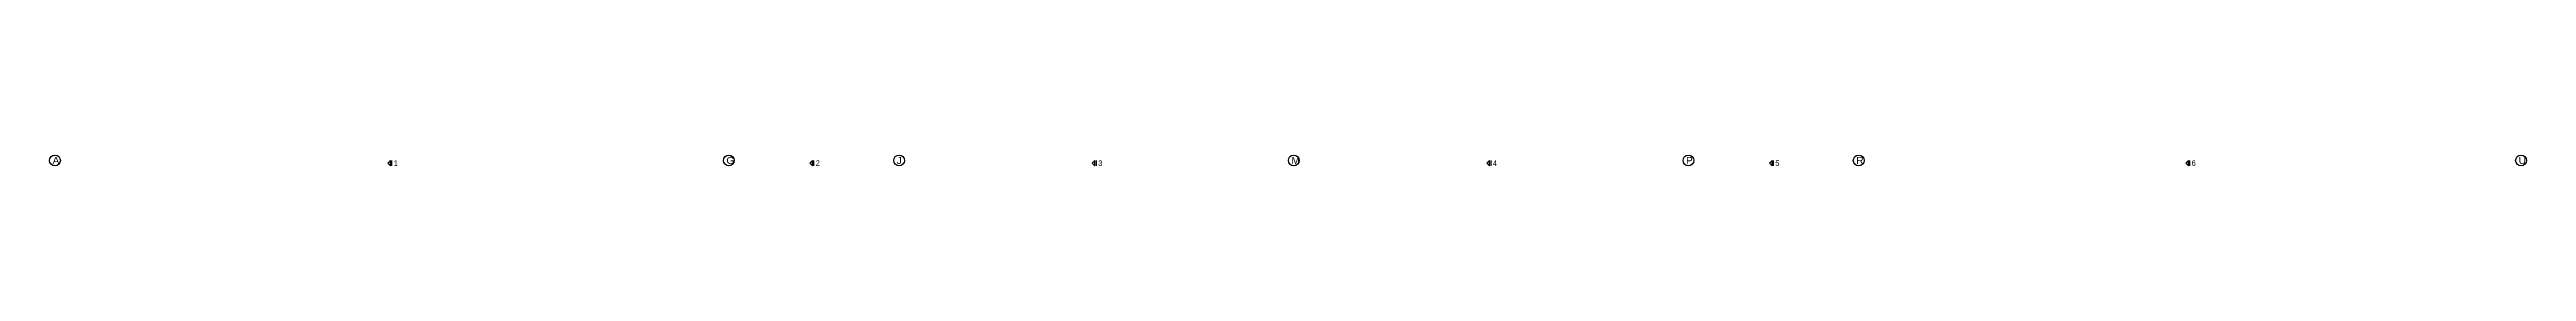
# Model space of a CAD drawing. Extents: x 0 to 98, y 3 to 248.
# Drawn here: x 0.93 to 35.26, y 169.92 to 170.07 of the extents above; entities that cross this region are included whole.
import ezdxf

# ---------------------------------------------------------------- set-up
doc = ezdxf.new("R2010")
doc.units = 0
for name, color, linetype in [('Axisline', 1, 'CONTINUOUS'), ('Axisline_Name', 2, 'CONTINUOUS'), ('SectionLine', 4, 'CONTINUOUS')]:
    doc.layers.add(name, color=color, linetype=linetype)
doc.styles.add('STRUDS_Arial', font='ARIAL.TTF', dxfattribs={"height": 0.04})

msp = doc.modelspace()

# ---------------------------------------------------------------- texts
at = {"layer": 'Axisline_Name', "style": 'STRUDS_Arial'}
for s, p in [('A', (0.967, 169.943)), ('G', (10.307, 169.943)), ('J', (12.667, 169.943)), ('M', (18.137, 169.943)), ('P', (23.607, 169.943)), ('R', (25.967, 169.943)), ('U', (35.147, 169.943))]:
    msp.add_text(s, height=0.1, dxfattribs=at).set_placement(p)
at = {"layer": 'SectionLine', "style": 'STRUDS_Arial'}
for s, p in [('1', (5.694, 169.918)), ('2', (11.544, 169.918)), ('3', (15.459, 169.918)), ('4', (20.929, 169.918)), ('5', (24.844, 169.918)), ('6', (30.614, 169.918))]:
    msp.add_text(s, height=0.075, dxfattribs=at).set_placement(p)

# ---------------------------------------------------------------- linework, layer by layer
at = {"layer": 'Axisline'}
for centre in [(1, 169.993), (10.34, 169.993), (12.7, 169.993), (18.17, 169.993), (23.64, 169.993), (26, 169.993), (35.18, 169.993)]:
    msp.add_circle(centre, 0.075, dxfattribs=at)
at = {"layer": 'SectionLine'}
for p, q in [((5.65, 169.993), (5.6125, 169.955)), ((5.65, 169.918), (5.6125, 169.955)), ((5.65, 169.918), (5.65, 169.993)), ((5.67, 169.918), (5.67, 169.993)), ((11.5, 169.993), (11.4625, 169.955)), ((11.5, 169.918), (11.4625, 169.955)), ((11.5, 169.918), (11.5, 169.993)), ((11.52, 169.918), (11.52, 169.993)), ((15.415, 169.993), (15.3775, 169.955)), ((15.415, 169.918), (15.3775, 169.955)), ((15.415, 169.918), (15.415, 169.993)), ((15.435, 169.918), (15.435, 169.993)), ((20.885, 169.993), (20.8475, 169.955)), ((20.885, 169.918), (20.8475, 169.955)), ((20.885, 169.918), (20.885, 169.993)), ((20.905, 169.918), (20.905, 169.993)), ((24.8, 169.993), (24.7625, 169.955)), ((24.8, 169.918), (24.7625, 169.955)), ((24.8, 169.918), (24.8, 169.993)), ((24.82, 169.918), (24.82, 169.993)), ((30.57, 169.993), (30.5325, 169.955)), ((30.57, 169.918), (30.5325, 169.955)), ((30.57, 169.918), (30.57, 169.993)), ((30.59, 169.918), (30.59, 169.993))]:
    msp.add_line(p, q, dxfattribs=at)

msp.set_redraw_order([(e.dxf.handle, doc.entitydb.next_handle()) for e in msp.query("TEXT MTEXT ATTDEF DIMENSION ARC_DIMENSION")])  # texts and dimensions are drawn at this point

doc.saveas('drawing.dxf')
